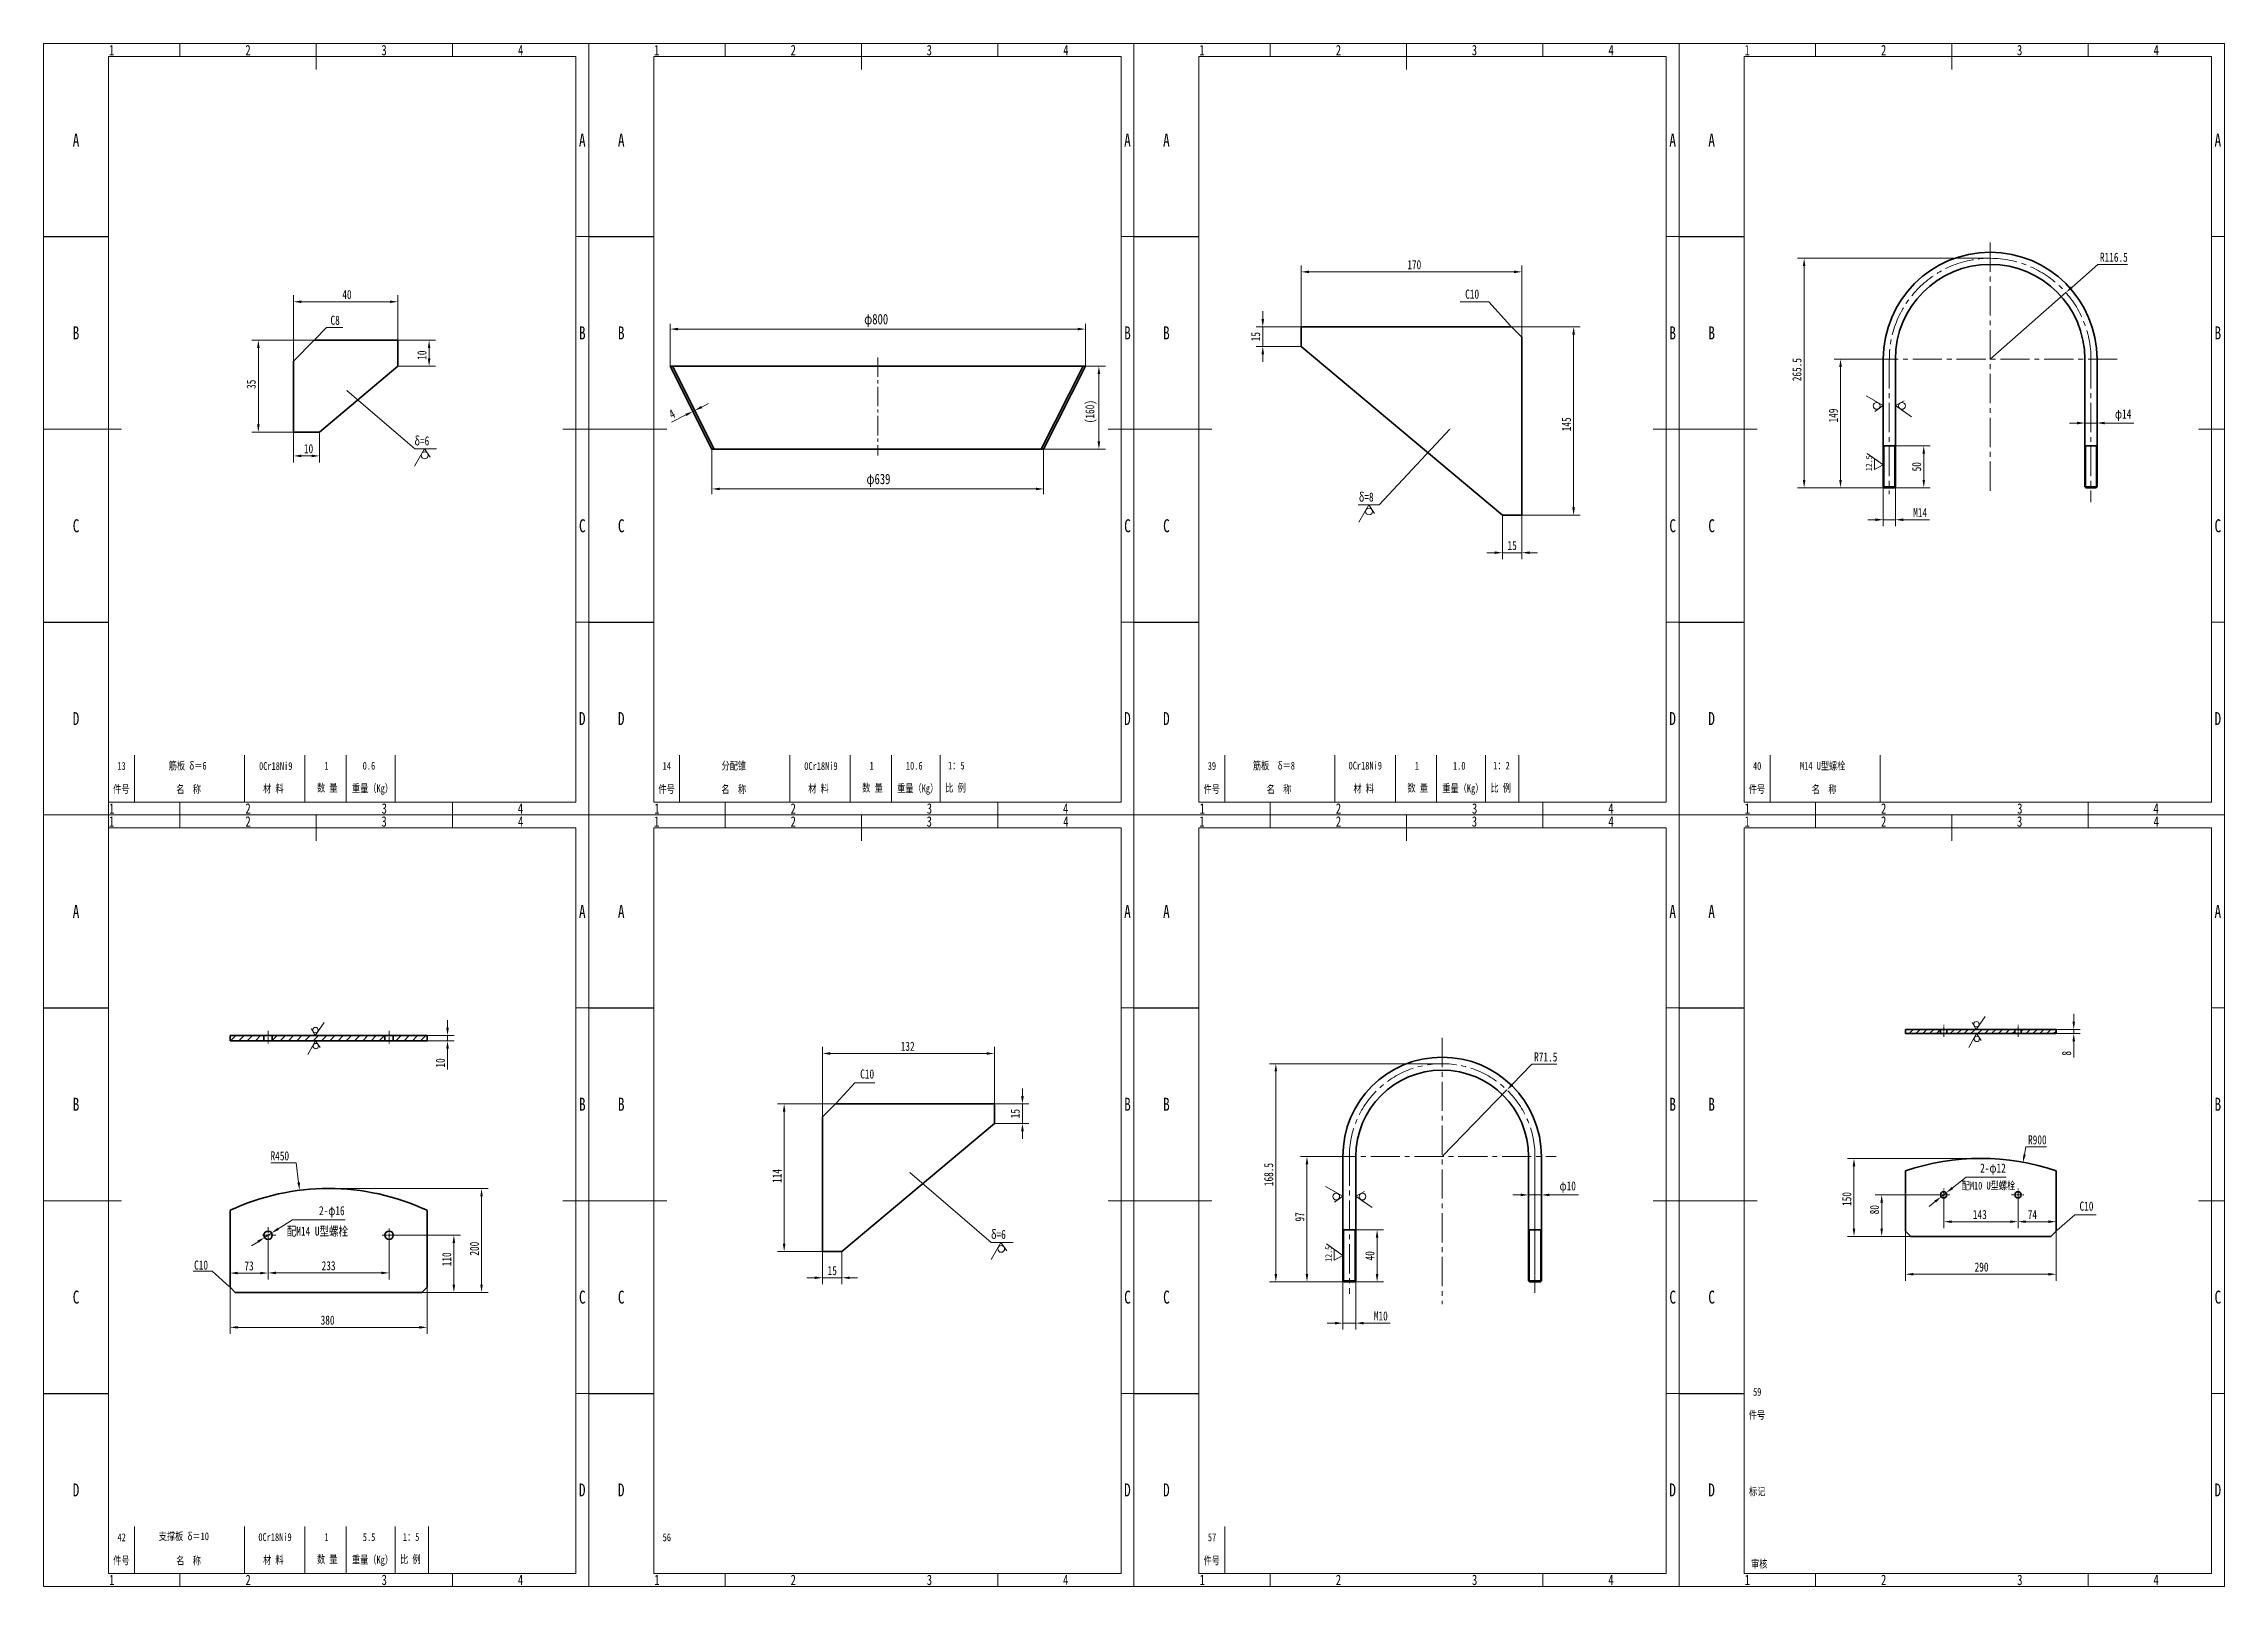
# Model space of a CAD drawing. Header units: millimetres. Extents: x -55641 to 52612, y -23263 to -5715.
# Drawn here: x 50014 to 50854, y -7378 to -6784 of the extents above; entities that cross this region are included whole.
import ezdxf

# ---------------------------------------------------------------- set-up
doc = ezdxf.new("R2010")
doc.units = ezdxf.units.MM
doc.header["$MEASUREMENT"] = 0
doc.linetypes.add('CENTER2', pattern=[1.125, 0.75, -0.125, 0.125, -0.125])
for name, color, linetype, lineweight in [('中心线', 3, 'CENTER2', 18), ('抛面线', 1, 'Continuous', 18), ('标注尺寸线', 1, 'Continuous', 18), ('粗实线', 7, 'Continuous', 35), ('细实线', 1, 'Continuous', 18)]:
    doc.layers.add(name, color=color, linetype=linetype, lineweight=lineweight)
doc.styles.add('1', font='SimSun.ttf', dxfattribs={"width": 0.75, "height": 3})
doc.styles.add('USER1', font='SimSun.ttf', dxfattribs={"width": 0.75, "height": 3})
doc.styles.add('模板字体', font='SIMFANG.TTF', dxfattribs={"width": 0.75})

msp = doc.modelspace()

# ---------------------------------------------------------------- texts
at = {"color": 7, "style": '模板字体', "width": 0.75}
for s, height, p in [('C10', 3.5, (50561.81, -6882.65)), ('C8', 3.5, (50124.73, -6892.72)), ('δ=6', 3.5, (50157.08, -6939.16)), ('δ=8', 3.5, (50520.84, -6960.78)), ('C10', 3.5, (50328.78, -7182.92)), ('配M10 U型螺栓', 3, (50753.03, -7225.67)), ('C10', 3.5, (50798.44, -7233.81)), ('配M14 U型螺栓', 3.5, (50107.9, -7243.44)), ('δ=6', 3.5, (50379.16, -7244.71)), ('C10', 3.5, (50072.2, -7256.5))]:
    msp.add_text(s, height=height, dxfattribs=at).set_placement(p)
for p in [(50718.56, -6949.1), (50510.41, -7253.51)]:
    msp.add_text('12.5', height=2.5, rotation=90, dxfattribs=at).set_placement(p)
at = {"layer": '抛面线', "color": 7, "style": '模板字体', "width": 0.75}
for s, p in [('R900', (50778.62, -7208.28)), ('R450', (50101.65, -7214.44))]:
    msp.add_text(s, height=3.5, dxfattribs=at).set_placement(p)
at = {"layer": '抛面线', "color": 7, "ltscale": 5, "attachment_point": 5, "style": '模板字体'}
for s, insert, char_height in [('\\A1;170', (50542.19, -6869.59), 3.5), ('\\A1;R116.5', (50811.66, -6866.73), 3.5), ('\\A1;40', (50131.08, -6881.1), 3.5), ('\\A1;φ800', (50334.93, -6891.07), 4), ('\\A1;φ14', (50815.23, -6927.53), 3.5), ('\\A1;10', (50116.28, -6940.45), 3.5), ('\\A1;φ639', (50335.8, -6952.62), 4), ('\\A1;M14', (50737.06, -6965.02), 3.5), ('\\A1;15', (50579.89, -6977.72), 3.5), ('\\A1;132', (50347.06, -7170.54), 3.5), ('\\A1;R71.5', (50592.83, -7174.65), 3.5), ('\\A1;φ10', (50601.3, -7224.74), 3.5), ('\\A1;2-φ12', (50765.1, -7217.88), 3.5), ('\\A1;2-φ16', (50125.25, -7234.26), 3.5), ('\\A1;143', (50760.04, -7235.3), 3.5), ('\\A1;74', (50780.28, -7235.3), 3.5), ('\\A1;73', (50093.36, -7255.08), 3.5), ('\\A1;233', (50124, -7255.03), 3.5), ('\\A1;15', (50318, -7256.89), 3.5), ('\\A1;290', (50760.7, -7255.54), 3.5), ('\\A1;380', (50123.62, -7275.98), 3.5), ('\\A1;M10', (50529.3, -7274.37), 3.5)]:
    msp.add_mtext(s, dxfattribs=dict(at, insert=insert, char_height=char_height))
at = {"layer": '抛面线', "color": 7, "ltscale": 5, "char_height": 3.5, "attachment_point": 5, "style": '模板字体'}
for s, insert, rotation in [('\\A1;15', (50481.09, -6897.28), 90), ('\\A1;10', (50159.97, -6904.41), 90), ('\\A1;265.5', (50689.6, -6909.99), 90), ('\\A1;35', (50094.2, -6915.63), 90), ('\\A1;4', (50256.29, -6927.05), 26.7224), ('\\A1;(160)', (50417.7, -6926.16), 90), ('\\A1;145', (50600.82, -6931.02), 90), ('\\A1;149', (50703.62, -6927.65), 90), ('\\A1;50', (50735.69, -6947.39), 90), ('\\A1;8', (50793.46, -7173.22), 90), ('\\A1;10', (50167.06, -7176.92), 90), ('\\A1;15', (50388.51, -7196.46), 90), ('\\A1;114', (50296.72, -7220.45), 90), ('\\A1;168.5', (50486.12, -7219.91), 90), ('\\A1;150', (50708.81, -7229.32), 90), ('\\A1;80', (50719.48, -7233.44), 90), ('\\A1;97', (50498.11, -7236.21), 90), ('\\A1;200', (50180.17, -7248.44), 90), ('\\A1;110', (50169.5, -7252.54), 90), ('\\A1;40', (50525.11, -7251.19), 90)]:
    msp.add_mtext(s, dxfattribs=dict(at, insert=insert, rotation=rotation))
at = {"layer": '细实线', "color": 7, "width": 0.75}
for s, height, style, p in [('1', 4, '1', (50039.39, -6788.96)), ('2', 4, '1', (50091.97, -6788.96)), ('3', 4, '1', (50144.35, -6788.96)), ('4', 4, '1', (50196.98, -6788.96)), ('1', 4, '1', (50249.39, -6788.96)), ('2', 4, '1', (50301.97, -6788.96)), ('3', 4, '1', (50354.35, -6788.96)), ('4', 4, '1', (50406.98, -6788.96)), ('1', 4, '1', (50459.39, -6788.96)), ('2', 4, '1', (50511.97, -6788.96)), ('3', 4, '1', (50564.35, -6788.96)), ('4', 4, '1', (50616.98, -6788.96)), ('1', 4, '1', (50669.39, -6788.96)), ('2', 4, '1', (50721.97, -6788.96)), ('3', 4, '1', (50774.35, -6788.96)), ('4', 4, '1', (50826.98, -6788.96)), ('A', 5, '1', (50025.44, -6824.09)), ('A', 5, '1', (50220.44, -6824.09)), ('A', 5, '1', (50235.44, -6824.09)), ('A', 5, '1', (50430.44, -6824.09)), ('A', 5, '1', (50445.44, -6824.09)), ('A', 5, '1', (50640.44, -6824.09)), ('A', 5, '1', (50655.44, -6824.09)), ('A', 5, '1', (50850.44, -6824.09)), ('B', 5, '1', (50025.44, -6898.34)), ('B', 5, '1', (50220.44, -6898.34)), ('B', 5, '1', (50235.44, -6898.34)), ('B', 5, '1', (50430.44, -6898.34)), ('B', 5, '1', (50445.44, -6898.34)), ('B', 5, '1', (50640.44, -6898.34)), ('B', 5, '1', (50655.44, -6898.34)), ('B', 5, '1', (50850.44, -6898.34)), ('C', 5, '1', (50025.45, -6972.59)), ('C', 5, '1', (50220.45, -6972.59)), ('C', 5, '1', (50235.45, -6972.59)), ('C', 5, '1', (50430.45, -6972.59)), ('C', 5, '1', (50445.45, -6972.59)), ('C', 5, '1', (50640.45, -6972.59)), ('C', 5, '1', (50655.45, -6972.59)), ('C', 5, '1', (50850.45, -6972.59)), ('D', 5, '1', (50025.43, -7046.84)), ('D', 5, '1', (50220.42, -7046.84)), ('D', 5, '1', (50235.43, -7046.84)), ('D', 5, '1', (50430.42, -7046.84)), ('D', 5, '1', (50445.43, -7046.84)), ('D', 5, '1', (50640.42, -7046.84)), ('D', 5, '1', (50655.43, -7046.84)), ('D', 5, '1', (50850.42, -7046.84)), ('13', 3, 'USER1', (50042.63, -7064.07)), ('筋板 δ＝6', 3, 'USER1', (50062.43, -7064)), ('0Cr18Ni9', 3, '模板字体', (50097.22, -7064.1)), ('1', 3, 'USER1', (50122.38, -7064)), ('0.6', 3, 'USER1', (50137.13, -7064)), ('14', 3, 'USER1', (50252.66, -7064.07)), ('分配锥', 3, '模板字体', (50275.36, -7064)), ('0Cr18Ni9', 3, '模板字体', (50307.22, -7064.1)), ('1', 3, 'USER1', (50332.38, -7064)), ('10.6', 3, 'USER1', (50346.37, -7064)), ('1：5', 3, 'USER1', (50362.6, -7063.94)), ('39', 3, 'USER1', (50462.63, -7064.07)), ('筋板  δ＝8', 3, 'USER1', (50480.05, -7063.95)), ('0Cr18Ni9', 3, '模板字体', (50516.88, -7063.95)), ('1', 3, 'USER1', (50542.38, -7064)), ('1.0', 3, 'USER1', (50557.1, -7064)), ('1：2', 3, 'USER1', (50572.59, -7063.94)), ('40', 3, 'USER1', (50672.65, -7064.07)), ('M14 U型螺栓 ', 3, '模板字体', (50690.77, -7064.03)), ('件号', 3, 'USER1', (50041.04, -7073)), ('名  称', 3, 'USER1', (50065.32, -7073.08)), ('材 料', 3, 'USER1', (50098.76, -7072.82)), ('数 量', 3, 'USER1', (50119.55, -7072.52)), ('重量（Kg）', 3, 'USER1', (50133, -7072.7)), ('件号', 3, 'USER1', (50251.04, -7073)), ('名  称', 3, 'USER1', (50275.32, -7073.08)), ('材 料', 3, 'USER1', (50308.76, -7072.82)), ('数 量', 3, 'USER1', (50329.55, -7072.52)), ('重量（Kg）', 3, 'USER1', (50343, -7072.7)), ('比 例', 3, 'USER1', (50361.54, -7072.53)), ('件号', 3, 'USER1', (50461.04, -7073)), ('名  称', 3, 'USER1', (50485.32, -7073.08)), ('材 料', 3, 'USER1', (50518.76, -7072.82)), ('数 量', 3, 'USER1', (50539.55, -7072.52)), ('重量（Kg）', 3, 'USER1', (50553, -7072.7)), ('比 例', 3, 'USER1', (50571.54, -7072.53)), ('件号', 3, 'USER1', (50671.04, -7073)), ('名  称', 3, 'USER1', (50695.32, -7073.08)), ('1', 4, '1', (50039.48, -7080.96)), ('2', 4, '1', (50091.97, -7080.96)), ('3', 4, '1', (50144.42, -7080.96)), ('4', 4, '1', (50196.92, -7080.96)), ('1', 4, '1', (50249.48, -7080.96)), ('2', 4, '1', (50301.97, -7080.96)), ('3', 4, '1', (50354.42, -7080.96)), ('4', 4, '1', (50406.92, -7080.96)), ('1', 4, '1', (50459.48, -7080.96)), ('2', 4, '1', (50511.97, -7080.96)), ('3', 4, '1', (50564.42, -7080.96)), ('4', 4, '1', (50616.92, -7080.96)), ('1', 4, '1', (50669.48, -7080.96)), ('2', 4, '1', (50721.97, -7080.96)), ('3', 4, '1', (50774.42, -7080.96)), ('4', 4, '1', (50826.92, -7080.96)), ('1', 4, '1', (50039.39, -7085.96)), ('2', 4, '1', (50091.97, -7085.96)), ('3', 4, '1', (50144.35, -7085.96)), ('4', 4, '1', (50196.98, -7085.96)), ('1', 4, '1', (50249.39, -7085.96)), ('2', 4, '1', (50301.97, -7085.96)), ('3', 4, '1', (50354.35, -7085.96)), ('4', 4, '1', (50406.98, -7085.96)), ('1', 4, '1', (50459.39, -7085.96)), ('2', 4, '1', (50511.97, -7085.96)), ('3', 4, '1', (50564.35, -7085.96)), ('4', 4, '1', (50616.98, -7085.96)), ('1', 4, '1', (50669.39, -7085.96)), ('2', 4, '1', (50721.97, -7085.96)), ('3', 4, '1', (50774.35, -7085.96)), ('4', 4, '1', (50826.98, -7085.96)), ('A', 5, '1', (50025.44, -7121.09)), ('A', 5, '1', (50220.44, -7121.09)), ('A', 5, '1', (50235.44, -7121.09)), ('A', 5, '1', (50430.44, -7121.09)), ('A', 5, '1', (50445.44, -7121.09)), ('A', 5, '1', (50640.44, -7121.09)), ('A', 5, '1', (50655.44, -7121.09)), ('A', 5, '1', (50850.44, -7121.09)), ('B', 5, '1', (50025.44, -7195.34)), ('B', 5, '1', (50220.44, -7195.34)), ('B', 5, '1', (50235.44, -7195.34)), ('B', 5, '1', (50430.44, -7195.34)), ('B', 5, '1', (50445.44, -7195.34)), ('B', 5, '1', (50640.44, -7195.34)), ('B', 5, '1', (50655.44, -7195.34)), ('B', 5, '1', (50850.44, -7195.34)), ('C', 5, '1', (50025.45, -7269.59)), ('C', 5, '1', (50220.45, -7269.59)), ('C', 5, '1', (50235.45, -7269.59)), ('C', 5, '1', (50430.45, -7269.59)), ('C', 5, '1', (50445.45, -7269.59)), ('C', 5, '1', (50640.45, -7269.59)), ('C', 5, '1', (50655.45, -7269.59)), ('C', 5, '1', (50850.45, -7269.59)), ('59', 3, 'USER1', (50672.68, -7305.07)), ('件号', 3, 'USER1', (50671.04, -7314)), ('D', 5, '1', (50025.43, -7343.84)), ('D', 5, '1', (50220.42, -7343.84)), ('D', 5, '1', (50235.43, -7343.84)), ('D', 5, '1', (50430.42, -7343.84)), ('D', 5, '1', (50445.43, -7343.84)), ('D', 5, '1', (50640.42, -7343.84)), ('D', 5, '1', (50655.43, -7343.84)), ('标记', 3, '模板字体', (50671.13, -7343.43)), ('D', 5, '1', (50850.42, -7343.84)), ('42', 3, 'USER1', (50042.7, -7361.07)), ('支撑板 δ＝10', 3, 'USER1', (50058.59, -7360.67)), ('0Cr18Ni9', 3, '模板字体', (50096.93, -7361)), ('1', 3, 'USER1', (50122.38, -7361)), ('5.5', 3, 'USER1', (50137.17, -7361)), ('1：5', 3, 'USER1', (50152.6, -7360.94)), ('56', 3, 'USER1', (50252.68, -7361.07)), ('57', 3, 'USER1', (50462.68, -7361.07)), ('件号', 3, 'USER1', (50041.04, -7370)), ('名  称', 3, 'USER1', (50065.32, -7370.08)), ('材 料', 3, 'USER1', (50098.76, -7369.82)), ('数 量', 3, 'USER1', (50119.55, -7369.52)), ('重量（Kg）', 3, 'USER1', (50133, -7369.7)), ('比 例', 3, 'USER1', (50151.54, -7369.53)), ('件号', 3, 'USER1', (50461.04, -7370)), ('1', 4, '1', (50039.48, -7377.96)), ('2', 4, '1', (50091.97, -7377.96)), ('3', 4, '1', (50144.42, -7377.96)), ('4', 4, '1', (50196.92, -7377.96)), ('1', 4, '1', (50249.48, -7377.96)), ('2', 4, '1', (50301.97, -7377.96)), ('3', 4, '1', (50354.42, -7377.96)), ('4', 4, '1', (50406.92, -7377.96)), ('1', 4, '1', (50459.48, -7377.96)), ('2', 4, '1', (50511.97, -7377.96)), ('3', 4, '1', (50564.42, -7377.96)), ('4', 4, '1', (50616.92, -7377.96)), ('1', 4, '1', (50669.48, -7377.96)), ('审核', 3, '模板字体', (50671.91, -7371.3)), ('2', 4, '1', (50721.97, -7377.96)), ('3', 4, '1', (50774.42, -7377.96)), ('4', 4, '1', (50826.92, -7377.96))]:
    msp.add_text(s, height=height, dxfattribs=dict(at, style=style)).set_placement(p)

# ---------------------------------------------------------------- linework, layer by layer
at = {"color": 7}
for p, q in [((50014.23, -6858.71), (50039.23, -6858.71)), ((50224.23, -6858.71), (50249.23, -6858.71)), ((50434.23, -6858.71), (50459.23, -6858.71)), ((50644.23, -6858.71), (50669.23, -6858.71)), ((50014.23, -7007.21), (50039.23, -7007.21)), ((50224.23, -7007.21), (50249.23, -7007.21)), ((50434.23, -7007.21), (50459.23, -7007.21)), ((50644.23, -7007.21), (50669.23, -7007.21)), ((50014.23, -7155.71), (50039.23, -7155.71)), ((50224.23, -7155.71), (50249.23, -7155.71)), ((50434.23, -7155.71), (50459.23, -7155.71)), ((50644.23, -7155.71), (50669.23, -7155.71)), ((50014.23, -7304.21), (50039.23, -7304.21)), ((50224.23, -7304.21), (50249.23, -7304.21)), ((50434.23, -7304.21), (50459.23, -7304.21)), ((50644.23, -7304.21), (50669.23, -7304.21))]:
    msp.add_line(p, q, dxfattribs=at)
at = {"layer": '中心线', "color": 7, "ltscale": 15}
for p, q in [((50764.01, -6956.66), (50764.01, -6859.84)), ((50812.95, -6905.95), (50710.53, -6905.95)), ((50725.17, -6905.95), (50725.17, -6957.98)), ((50802.84, -6905.95), (50802.84, -6961)), ((50552.93, -7167.27), (50552.93, -7269.84)), ((50508.52, -7212.96), (50596.81, -7212.96)), ((50517.18, -7212.96), (50517.18, -7265.78))]:
    msp.add_line(p, q, dxfattribs=at)
at = {"layer": '中心线', "color": 7, "ltscale": 10}
msp.add_line((50335.54, -6905.3), (50335.54, -6943), dxfattribs=at)
at = {"layer": '中心线', "color": 7, "ltscale": 2}
for p, q in [((50100.7, -7164.6), (50100.7, -7169.43)), ((50147.3, -7164.6), (50147.3, -7169.43)), ((50746.14, -7166.9), (50746.14, -7162.27)), ((50774.74, -7166.9), (50774.74, -7162.27)), ((50746.14, -7230.03), (50746.14, -7225.33)), ((50772.19, -7227.7), (50776.96, -7227.7)), ((50774.74, -7230.03), (50774.74, -7225.33)), ((50147.3, -7240.62), (50147.3, -7245.81)), ((50144.62, -7243.28), (50152.2, -7243.28))]:
    msp.add_line(p, q, dxfattribs=at)
at = {"layer": '中心线', "color": 7}
for p, q in [((50588.68, -7212.96), (50588.68, -7265.44)), ((50744.24, -7227.7), (50748.5, -7227.7))]:
    msp.add_line(p, q, dxfattribs=at)
at = {"layer": '中心线', "color": 7, "ltscale": 3}
for p, q in [((50100.7, -7240.12), (50100.7, -7245.92)), ((50098.54, -7243.28), (50103.68, -7243.28))]:
    msp.add_line(p, q, dxfattribs=at)
at = {"layer": '中心线', "color": 7, "ltscale": 15}
for centre, radius in [((50764.01, -6905.95), 38.83), ((50552.93, -7212.96), 35.75)]:
    msp.add_arc(centre, radius, 0, 180, dxfattribs=at)
at = {"layer": '抛面线', "color": 7, "ltscale": 5}
for p, q in [((50498.64, -6893.53), (50498.64, -6869.84)), ((50583.64, -6897.53), (50583.64, -6869.84)), ((50764.01, -6867.12), (50689.85, -6867.12)), ((50692.35, -6870.12), (50692.35, -6952.45)), ((50805.46, -6869.48), (50795.42, -6878.32)), ((50816.86, -6869.48), (50805.46, -6869.48)), ((50580.64, -6872.34), (50501.64, -6872.34)), ((50110.47, -6906.67), (50110.47, -6881.35)), ((50113.47, -6883.85), (50147.67, -6883.85)), ((50150.67, -6906.67), (50150.67, -6881.35)), ((50483.84, -6890.53), (50483.84, -6887.53)), ((50764.01, -6905.95), (50793.16, -6880.3)), ((50255.54, -6908.64), (50255.54, -6892.37)), ((50258.54, -6894.37), (50412.54, -6894.37)), ((50415.54, -6908.64), (50415.54, -6892.37)), ((50498.64, -6893.53), (50481.34, -6893.53)), ((50483.84, -6893.53), (50483.84, -6901.03)), ((50579.64, -6893.53), (50606.07, -6893.53)), ((50118.47, -6898.67), (50094.45, -6898.67)), ((50096.95, -6901.67), (50096.95, -6931)), ((50150.67, -6898.67), (50165.22, -6898.67)), ((50162.72, -6905.67), (50162.72, -6901.67)), ((50498.64, -6901.03), (50481.34, -6901.03)), ((50483.84, -6904.03), (50483.84, -6907.03)), ((50603.57, -6896.53), (50603.57, -6963.06)), ((50150.67, -6908.67), (50165.22, -6908.67)), ((50415.54, -6908.64), (50423.21, -6908.64)), ((50420.71, -6911.64), (50420.71, -6937.64)), ((50725.17, -6905.95), (50703.87, -6905.95)), ((50706.37, -6952.45), (50706.37, -6908.95)), ((50261.64, -6927.43), (50256.09, -6930.23)), ((50264.32, -6926.08), (50263.2, -6923.85)), ((50265.04, -6925.72), (50263.91, -6923.49)), ((50265.04, -6925.72), (50264.32, -6926.08)), ((50267.72, -6924.38), (50270.4, -6923.03)), ((50800.51, -6930.55), (50800.51, -6928.05)), ((50805.17, -6930.55), (50805.17, -6928.05)), ((50118.47, -6934), (50094.45, -6934)), ((50110.47, -6934), (50110.47, -6945.7)), ((50120.47, -6934), (50120.47, -6945.7)), ((50797.51, -6930.55), (50794.51, -6930.55)), ((50800.51, -6930.55), (50805.17, -6930.55)), ((50808.17, -6930.55), (50819.29, -6930.55)), ((50117.47, -6943.2), (50113.47, -6943.2)), ((50271.65, -6940.64), (50271.65, -6957.92)), ((50399.43, -6940.64), (50423.21, -6940.64)), ((50399.43, -6940.64), (50399.43, -6957.92)), ((50719.52, -6948.47), (50719.52, -6944.27)), ((50725.17, -6939.32), (50740.94, -6939.32)), ((50738.44, -6952.45), (50738.44, -6942.32)), ((50722.84, -6955.14), (50722.84, -6970.27)), ((50727.51, -6955.14), (50727.51, -6970.27)), ((50274.65, -6955.92), (50396.43, -6955.92)), ((50725.17, -6955.45), (50689.85, -6955.45)), ((50725.17, -6955.45), (50703.87, -6955.45)), ((50725.17, -6955.45), (50740.94, -6955.45)), ((50576.14, -6966.06), (50576.14, -6982.97)), ((50583.64, -6966.06), (50583.64, -6982.97)), ((50583.64, -6966.06), (50606.07, -6966.06)), ((50719.84, -6967.77), (50716.84, -6967.77)), ((50722.84, -6967.77), (50727.51, -6967.77)), ((50730.51, -6967.77), (50740.61, -6967.77)), ((50573.14, -6980.47), (50570.14, -6980.47)), ((50576.14, -6980.47), (50583.64, -6980.47)), ((50586.64, -6980.47), (50589.64, -6980.47)), ((50169.81, -7163.4), (50169.81, -7160.4)), ((50731.44, -7164.3), (50731.71, -7164.03)), ((50732.76, -7165.63), (50734.36, -7164.03)), ((50735.41, -7165.63), (50737.01, -7164.03)), ((50738.06, -7165.63), (50739.66, -7164.03)), ((50740.71, -7165.63), (50742.31, -7164.03)), ((50743.36, -7165.63), (50744.94, -7164.06)), ((50747.34, -7164.31), (50747.62, -7164.03)), ((50748.67, -7165.63), (50750.27, -7164.03)), ((50751.32, -7165.63), (50752.92, -7164.03)), ((50753.97, -7165.63), (50755.57, -7164.03)), ((50756.62, -7165.63), (50758.22, -7164.03)), ((50759.27, -7165.63), (50760.87, -7164.03)), ((50761.93, -7165.63), (50763.53, -7164.03)), ((50764.58, -7165.63), (50766.18, -7164.03)), ((50767.23, -7165.63), (50768.83, -7164.03)), ((50769.88, -7165.63), (50771.48, -7164.03)), ((50772.53, -7165.63), (50773.54, -7164.63)), ((50775.94, -7164.88), (50776.78, -7164.03)), ((50777.84, -7165.63), (50779.44, -7164.03)), ((50780.49, -7165.63), (50782.09, -7164.03)), ((50783.14, -7165.63), (50784.74, -7164.03)), ((50785.79, -7165.63), (50787.39, -7164.03)), ((50788.44, -7165.63), (50789.44, -7164.64)), ((50789.44, -7164.03), (50798.71, -7164.03)), ((50796.21, -7161.03), (50796.21, -7158.03)), ((50796.21, -7164.03), (50796.21, -7165.63)), ((50086.27, -7168.4), (50088.27, -7166.4)), ((50089.45, -7168.4), (50091.45, -7166.4)), ((50092.63, -7168.4), (50094.63, -7166.4)), ((50095.81, -7168.4), (50097.81, -7166.4)), ((50098.99, -7168.4), (50099.1, -7168.29)), ((50102.3, -7168.28), (50104.18, -7166.4)), ((50105.36, -7168.4), (50107.36, -7166.4)), ((50108.54, -7168.4), (50110.54, -7166.4)), ((50111.72, -7168.4), (50113.72, -7166.4)), ((50114.9, -7168.4), (50116.9, -7166.4)), ((50118.08, -7168.4), (50120.08, -7166.4)), ((50121.27, -7168.4), (50123.27, -7166.4)), ((50124.45, -7168.4), (50126.45, -7166.4)), ((50127.63, -7168.4), (50129.63, -7166.4)), ((50130.81, -7168.4), (50132.81, -7166.4)), ((50133.99, -7168.4), (50135.99, -7166.4)), ((50137.18, -7168.4), (50139.18, -7166.4)), ((50140.36, -7168.4), (50142.36, -7166.4)), ((50143.54, -7168.4), (50145.54, -7166.4)), ((50149.9, -7168.4), (50151.9, -7166.4)), ((50153.09, -7168.4), (50155.09, -7166.4)), ((50156.27, -7168.4), (50158.27, -7166.4)), ((50159.45, -7168.4), (50161.45, -7166.4)), ((50161.96, -7166.4), (50172.31, -7166.4)), ((50161.96, -7168.4), (50172.31, -7168.4)), ((50169.81, -7166.4), (50169.81, -7168.4)), ((50169.81, -7171.4), (50169.81, -7179.45)), ((50314.25, -7197.71), (50314.25, -7170.79)), ((50317.25, -7173.29), (50377.46, -7173.29)), ((50380.46, -7197.71), (50380.46, -7170.79)), ((50789.44, -7165.63), (50798.71, -7165.63)), ((50796.21, -7168.63), (50796.21, -7174.8)), ((50552.93, -7177.21), (50486.37, -7177.21)), ((50488.87, -7180.21), (50488.87, -7258.21)), ((50587.53, -7177.4), (50579.96, -7185.18)), ((50597.12, -7177.4), (50587.53, -7177.4)), ((50391.26, -7189.71), (50391.26, -7186.71)), ((50552.93, -7212.96), (50577.86, -7187.33)), ((50319.25, -7192.71), (50296.97, -7192.71)), ((50299.47, -7195.71), (50299.47, -7246.48)), ((50380.46, -7192.71), (50393.76, -7192.71)), ((50391.26, -7200.21), (50391.26, -7192.71)), ((50380.46, -7200.21), (50393.76, -7200.21)), ((50391.26, -7203.21), (50391.26, -7206.21)), ((50101.81, -7215.44), (50111.52, -7215.44)), ((50111.52, -7215.44), (50112.46, -7223)), ((50514.68, -7212.96), (50498.36, -7212.96)), ((50760.44, -7213.7), (50709.06, -7213.7)), ((50777.77, -7209.28), (50777.23, -7212.23)), ((50785.67, -7209.28), (50777.77, -7209.28)), ((50500.86, -7215.96), (50500.86, -7258.21)), ((50711.56, -7240.7), (50711.56, -7216.7)), ((50754.81, -7220.9), (50749.44, -7225.11)), ((50770.24, -7220.9), (50754.81, -7220.9)), ((50124, -7225.28), (50185.42, -7225.28)), ((50182.92, -7228.28), (50182.92, -7262.28)), ((50583.18, -7227.75), (50580.18, -7227.75)), ((50586.18, -7227.75), (50586.18, -7225.25)), ((50586.18, -7227.75), (50591.18, -7227.75)), ((50591.18, -7227.75), (50591.18, -7225.25)), ((50594.18, -7227.75), (50605.41, -7227.75)), ((50746.14, -7227.7), (50719.73, -7227.7)), ((50722.23, -7230.7), (50722.23, -7240.7)), ((50742.84, -7230.3), (50740.48, -7232.15)), ((50745.2, -7228.44), (50747.08, -7226.96)), ((50746.14, -7227.7), (50746.14, -7240.55)), ((50774.74, -7227.7), (50774.74, -7240.55)), ((50774.74, -7227.7), (50774.74, -7240.55)), ((50789.44, -7227.7), (50789.44, -7240.55)), ((50110.12, -7237.28), (50104.58, -7240.81)), ((50130.4, -7237.28), (50110.12, -7237.28)), ((50731.44, -7240.73), (50731.44, -7260.79)), ((50749.14, -7238.05), (50771.74, -7238.05)), ((50777.74, -7238.05), (50786.44, -7238.05)), ((50789.44, -7240.73), (50789.44, -7260.79)), ((50086.03, -7243.28), (50086.03, -7260.33)), ((50096.82, -7245.75), (50094.29, -7247.36)), ((50099.35, -7244.14), (50102.05, -7242.42)), ((50100.7, -7243.28), (50100.7, -7260.33)), ((50100.7, -7243.28), (50100.7, -7260.28)), ((50147.3, -7243.28), (50174.75, -7243.28)), ((50147.3, -7243.28), (50147.3, -7260.28)), ((50172.25, -7246.28), (50172.25, -7262.28)), ((50511.36, -7252.88), (50511.36, -7248.68)), ((50519.68, -7241.18), (50530.36, -7241.18)), ((50527.86, -7244.18), (50527.86, -7258.21)), ((50733.44, -7243.7), (50709.06, -7243.7)), ((50746.14, -7243.7), (50719.73, -7243.7)), ((50314.25, -7249.48), (50296.97, -7249.48)), ((50314.25, -7249.48), (50314.25, -7262.14)), ((50321.75, -7249.48), (50321.75, -7262.14)), ((50086.03, -7263.28), (50086.03, -7281.23)), ((50097.7, -7257.83), (50089.03, -7257.83)), ((50103.7, -7257.78), (50144.3, -7257.78)), ((50124, -7265.28), (50185.42, -7265.28)), ((50159.96, -7265.28), (50174.75, -7265.28)), ((50161.96, -7263.28), (50161.96, -7281.23)), ((50311.25, -7259.64), (50308.25, -7259.64)), ((50321.75, -7259.64), (50314.25, -7259.64)), ((50324.75, -7259.64), (50327.75, -7259.64)), ((50517.18, -7261.21), (50486.37, -7261.21)), ((50515.05, -7261.21), (50498.36, -7261.21)), ((50514.68, -7260.79), (50514.68, -7279.62)), ((50519.31, -7261.21), (50530.36, -7261.21)), ((50519.68, -7260.79), (50519.68, -7279.62)), ((50734.44, -7258.29), (50786.44, -7258.29)), ((50089.03, -7278.73), (50158.96, -7278.73)), ((50511.68, -7277.12), (50508.68, -7277.12)), ((50514.68, -7277.12), (50519.68, -7277.12)), ((50522.68, -7277.12), (50532.91, -7277.12))]:
    msp.add_line(p, q, dxfattribs=at)
for points in [[(50579.3, -6893.16), (50570.88, -6883.94), (50559.89, -6883.94)], [(50118.82, -6898.31), (50123.22, -6893.74), (50129.47, -6893.74)], [(50319.58, -7192.34), (50326.68, -7184.6), (50334.44, -7184.6)], [(50789.82, -7241.37), (50796.64, -7235.41), (50804.83, -7235.41)], [(50085.66, -7262.95), (50079.2, -7257.12), (50071.8, -7257.12)]]:
    msp.add_lwpolyline(points, dxfattribs=at)
for points in [[(50691.85, -6870.12), (50692.85, -6870.12), (50692.35, -6867.12)], [(50501.64, -6871.84), (50501.64, -6872.84), (50498.64, -6872.34)], [(50580.64, -6871.84), (50580.64, -6872.84), (50583.64, -6872.34)], [(50795.09, -6877.95), (50795.75, -6878.7), (50793.16, -6880.3)], [(50113.47, -6883.35), (50113.47, -6884.35), (50110.47, -6883.85)], [(50147.67, -6883.35), (50147.67, -6884.35), (50150.67, -6883.85)], [(50258.54, -6893.87), (50258.54, -6894.87), (50255.54, -6894.37)], [(50412.54, -6893.87), (50412.54, -6894.87), (50415.54, -6894.37)], [(50483.34, -6890.53), (50484.34, -6890.53), (50483.84, -6893.53)], [(50579.36, -6893.11), (50579.64, -6893.53), (50579.24, -6893.22)], [(50603.07, -6896.53), (50604.07, -6896.53), (50603.57, -6893.53)], [(50096.45, -6901.67), (50097.45, -6901.67), (50096.95, -6898.67)], [(50118.88, -6898.36), (50118.47, -6898.67), (50118.76, -6898.25)], [(50162.22, -6901.67), (50163.22, -6901.67), (50162.72, -6898.67)], [(50483.34, -6904.03), (50484.34, -6904.03), (50483.84, -6901.03)], [(50162.22, -6905.67), (50163.22, -6905.67), (50162.72, -6908.67)], [(50420.21, -6911.64), (50421.21, -6911.64), (50420.71, -6908.64)], [(50705.87, -6908.95), (50706.87, -6908.95), (50706.37, -6905.95)], [(50261.42, -6926.99), (50261.87, -6927.88), (50264.32, -6926.08)], [(50267.49, -6923.93), (50267.94, -6924.82), (50265.04, -6925.72)], [(50096.45, -6931), (50097.45, -6931), (50096.95, -6934)], [(50420.21, -6937.64), (50421.21, -6937.64), (50420.71, -6940.64)], [(50797.51, -6930.05), (50797.51, -6931.05), (50800.51, -6930.55)], [(50808.17, -6930.05), (50808.17, -6931.05), (50805.17, -6930.55)], [(50113.47, -6942.7), (50113.47, -6943.7), (50110.47, -6943.2)], [(50117.47, -6942.7), (50117.47, -6943.7), (50120.47, -6943.2)], [(50737.94, -6942.32), (50738.94, -6942.32), (50738.44, -6939.32)], [(50691.85, -6952.45), (50692.85, -6952.45), (50692.35, -6955.45)], [(50705.87, -6952.45), (50706.87, -6952.45), (50706.37, -6955.45)], [(50737.94, -6952.45), (50738.94, -6952.45), (50738.44, -6955.45)], [(50274.65, -6955.42), (50274.65, -6956.42), (50271.65, -6955.92)], [(50396.43, -6955.42), (50396.43, -6956.42), (50399.43, -6955.92)], [(50603.07, -6963.06), (50604.07, -6963.06), (50603.57, -6966.06)], [(50719.84, -6967.27), (50719.84, -6968.27), (50722.84, -6967.77)], [(50730.51, -6967.27), (50730.51, -6968.27), (50727.51, -6967.77)], [(50573.14, -6979.97), (50573.14, -6980.97), (50576.14, -6980.47)], [(50586.64, -6979.97), (50586.64, -6980.97), (50583.64, -6980.47)], [(50169.31, -7163.4), (50170.31, -7163.4), (50169.81, -7166.4)], [(50795.71, -7161.03), (50796.71, -7161.03), (50796.21, -7164.03)], [(50169.31, -7171.4), (50170.31, -7171.4), (50169.81, -7168.4)], [(50317.25, -7172.79), (50317.25, -7173.79), (50314.25, -7173.29)], [(50377.46, -7172.79), (50377.46, -7173.79), (50380.46, -7173.29)], [(50795.71, -7168.63), (50796.71, -7168.63), (50796.21, -7165.63)], [(50488.37, -7180.21), (50489.37, -7180.21), (50488.87, -7177.21)], [(50390.76, -7189.71), (50391.76, -7189.71), (50391.26, -7192.71)], [(50579.6, -7184.83), (50580.31, -7185.53), (50577.86, -7187.33)], [(50298.97, -7195.71), (50299.97, -7195.71), (50299.47, -7192.71)], [(50319.64, -7192.4), (50319.25, -7192.71), (50319.52, -7192.29)], [(50390.76, -7203.21), (50391.76, -7203.21), (50391.26, -7200.21)], [(50500.36, -7215.96), (50501.36, -7215.96), (50500.86, -7212.96)], [(50711.06, -7216.7), (50712.06, -7216.7), (50711.56, -7213.7)], [(50776.74, -7212.14), (50777.72, -7212.32), (50776.69, -7215.18)], [(50112.96, -7222.94), (50111.97, -7223.06), (50112.84, -7225.97)], [(50182.42, -7228.28), (50183.42, -7228.28), (50182.92, -7225.28)], [(50583.18, -7227.25), (50583.18, -7228.25), (50586.18, -7227.75)], [(50594.18, -7227.25), (50594.18, -7228.25), (50591.18, -7227.75)], [(50721.73, -7230.7), (50722.73, -7230.7), (50722.23, -7227.7)], [(50742.53, -7229.9), (50743.15, -7230.69), (50745.2, -7228.44)], [(50749.13, -7224.72), (50749.75, -7225.5), (50747.08, -7226.96)], [(50104.31, -7240.39), (50104.84, -7241.23), (50102.05, -7242.42)], [(50711.06, -7240.7), (50712.06, -7240.7), (50711.56, -7243.7)], [(50721.73, -7240.7), (50722.73, -7240.7), (50722.23, -7243.7)], [(50749.14, -7237.55), (50749.14, -7238.55), (50746.14, -7238.05)], [(50771.74, -7237.55), (50771.74, -7238.55), (50774.74, -7238.05)], [(50777.74, -7237.55), (50777.74, -7238.55), (50774.74, -7238.05)], [(50786.44, -7237.55), (50786.44, -7238.55), (50789.44, -7238.05)], [(50096.55, -7245.33), (50097.09, -7246.17), (50099.35, -7244.14)], [(50171.75, -7246.28), (50172.75, -7246.28), (50172.25, -7243.28)], [(50298.97, -7246.48), (50299.97, -7246.48), (50299.47, -7249.48)], [(50527.36, -7244.18), (50528.36, -7244.18), (50527.86, -7241.18)], [(50789.87, -7241.44), (50789.44, -7241.7), (50789.76, -7241.31)], [(50089.03, -7257.33), (50089.03, -7258.33), (50086.03, -7257.83)], [(50097.7, -7257.33), (50097.7, -7258.33), (50100.7, -7257.83)], [(50103.7, -7257.28), (50103.7, -7258.28), (50100.7, -7257.78)], [(50144.3, -7257.28), (50144.3, -7258.28), (50147.3, -7257.78)], [(50085.72, -7262.88), (50086.03, -7263.28), (50085.61, -7263.01)], [(50171.75, -7262.28), (50172.75, -7262.28), (50172.25, -7265.28)], [(50182.42, -7262.28), (50183.42, -7262.28), (50182.92, -7265.28)], [(50311.25, -7259.14), (50311.25, -7260.14), (50314.25, -7259.64)], [(50324.75, -7259.14), (50324.75, -7260.14), (50321.75, -7259.64)], [(50488.37, -7258.21), (50489.37, -7258.21), (50488.87, -7261.21)], [(50500.36, -7258.21), (50501.36, -7258.21), (50500.86, -7261.21)], [(50527.36, -7258.21), (50528.36, -7258.21), (50527.86, -7261.21)], [(50734.44, -7257.79), (50734.44, -7258.79), (50731.44, -7258.29)], [(50786.44, -7257.79), (50786.44, -7258.79), (50789.44, -7258.29)], [(50089.03, -7278.23), (50089.03, -7279.23), (50086.03, -7278.73)], [(50158.96, -7278.23), (50158.96, -7279.23), (50161.96, -7278.73)], [(50511.68, -7276.62), (50511.68, -7277.62), (50514.68, -7277.12)], [(50522.68, -7276.62), (50522.68, -7277.62), (50519.68, -7277.12)]]:
    msp.add_solid(points, dxfattribs=at)
at = {"layer": '标注尺寸线', "color": 7}
for p, q in [((50722.84, -6923.83), (50716.2, -6920.09)), ((50722.84, -6923.83), (50719.52, -6921.96)), ((50722.84, -6923.83), (50719.58, -6926.1)), ((50722.84, -6923.83), (50720.01, -6925.82)), ((50727.51, -6923.83), (50730.83, -6921.96)), ((50727.51, -6923.83), (50730.77, -6926.1)), ((50727.51, -6923.83), (50733.75, -6928.21)), ((50160.89, -6940.45), (50157.14, -6947.09)), ((50160.89, -6940.45), (50163.15, -6943.71)), ((50722.84, -6946.59), (50716.6, -6942.22)), ((50722.84, -6946.59), (50719.52, -6948.47)), ((50722.84, -6946.59), (50719.58, -6944.33)), ((50524.64, -6962.07), (50520.89, -6968.71)), ((50524.64, -6962.07), (50526.91, -6965.33)), ((50118.84, -7166.34), (50117.34, -7163.68)), ((50118.84, -7166.34), (50122.34, -7161.34)), ((50118.84, -7166.34), (50120.66, -7163.73)), ((50758.63, -7164.03), (50757.13, -7161.38)), ((50758.63, -7164.03), (50762.13, -7159.04)), ((50758.63, -7164.03), (50760.44, -7161.43)), ((50118.98, -7168.4), (50115.98, -7173.71)), ((50118.98, -7168.4), (50120.79, -7171.01)), ((50758.77, -7165.63), (50755.77, -7170.95)), ((50758.77, -7165.63), (50760.58, -7168.24)), ((50514.68, -7228.25), (50508.04, -7224.51)), ((50514.68, -7228.25), (50511.36, -7226.38)), ((50514.68, -7228.25), (50511.42, -7230.52)), ((50514.68, -7228.25), (50511.86, -7230.23)), ((50519.68, -7228.25), (50523, -7226.38)), ((50519.68, -7228.25), (50525.93, -7232.63)), ((50519.68, -7228.25), (50522.95, -7230.52)), ((50382.97, -7246), (50379.22, -7252.64)), ((50382.97, -7246), (50385.23, -7249.26)), ((50514.68, -7251.01), (50508.44, -7246.63)), ((50514.68, -7251.01), (50511.42, -7248.74)), ((50514.68, -7251.01), (50511.36, -7252.88))]:
    msp.add_line(p, q, dxfattribs=at)
for points in [[(50131.04, -6918.05), (50157.18, -6940.45), (50165.55, -6940.45)], [(50555.9, -6932.88), (50528.64, -6962.07), (50520.64, -6962.07)], [(50347.91, -7219.14), (50379.26, -7246), (50387.63, -7246)]]:
    msp.add_lwpolyline(points, dxfattribs=at)
for centre, radius in [((50720.29, -6923.96), 1.3), ((50730.05, -6923.96), 1.3), ((50161.01, -6942.99), 1.3), ((50524.76, -6964.61), 1.3), ((50118.94, -7164.3), 1.04), ((50758.73, -7162), 1.04), ((50119.08, -7170.43), 1.04), ((50758.87, -7167.67), 1.04), ((50512.14, -7228.38), 1.3), ((50522.23, -7228.38), 1.3), ((50383.09, -7248.54), 1.3)]:
    msp.add_circle(centre, radius, dxfattribs=at)
for points in [[(50130.98, -6918.11), (50130.66, -6917.72), (50131.09, -6917.99)], [(50555.84, -6932.82), (50556.24, -6932.51), (50555.96, -6932.94)], [(50347.85, -7219.2), (50347.53, -7218.81), (50347.96, -7219.07)]]:
    msp.add_solid(points, dxfattribs=at)
at = {"layer": '粗实线', "color": 7}
for p, q in [((50498.64, -6893.53), (50498.64, -6901.03)), ((50498.64, -6893.53), (50579.64, -6893.53)), ((50579.64, -6893.53), (50583.64, -6897.53)), ((50118.47, -6898.67), (50110.47, -6906.67)), ((50118.47, -6898.67), (50150.67, -6898.67)), ((50150.67, -6898.67), (50150.67, -6908.67)), ((50498.64, -6901.03), (50576.14, -6966.06)), ((50583.64, -6897.53), (50583.64, -6966.06)), ((50110.47, -6906.67), (50110.47, -6934)), ((50150.67, -6908.67), (50120.47, -6934)), ((50255.54, -6908.64), (50271.65, -6940.64)), ((50255.54, -6908.64), (50415.54, -6908.64)), ((50256.44, -6908.64), (50272.55, -6940.64)), ((50414.64, -6908.64), (50398.53, -6940.64)), ((50415.54, -6908.64), (50399.43, -6940.64)), ((50722.84, -6905.95), (50722.84, -6955.14)), ((50727.51, -6905.95), (50727.51, -6955.14)), ((50800.51, -6905.95), (50800.51, -6955.14)), ((50805.17, -6905.95), (50805.17, -6955.14)), ((50120.57, -6934), (50110.57, -6934)), ((50271.65, -6940.64), (50399.43, -6940.64)), ((50722.84, -6939.32), (50727.51, -6939.32)), ((50805.17, -6939.32), (50800.51, -6939.32)), ((50722.84, -6955.14), (50727.51, -6955.14)), ((50722.84, -6955.14), (50723.18, -6955.45)), ((50727.51, -6955.14), (50727.17, -6955.45)), ((50800.51, -6955.14), (50800.85, -6955.45)), ((50805.17, -6955.14), (50800.51, -6955.14)), ((50805.17, -6955.14), (50804.83, -6955.45)), ((50723.18, -6955.45), (50727.17, -6955.45)), ((50804.83, -6955.45), (50800.85, -6955.45)), ((50576.14, -6966.06), (50583.64, -6966.06)), ((50731.44, -7164.03), (50731.44, -7165.63)), ((50731.44, -7164.03), (50789.44, -7164.03)), ((50744.94, -7165.63), (50744.94, -7164.03)), ((50747.34, -7165.63), (50747.34, -7164.03)), ((50773.54, -7165.63), (50773.54, -7164.03)), ((50775.94, -7165.63), (50775.94, -7164.03)), ((50789.44, -7164.03), (50789.44, -7165.63)), ((50731.44, -7165.63), (50789.44, -7165.63)), ((50319.25, -7192.71), (50314.25, -7197.71)), ((50314.25, -7197.71), (50314.25, -7249.48)), ((50319.25, -7192.71), (50380.46, -7192.71)), ((50380.46, -7192.71), (50380.46, -7200.21)), ((50380.46, -7200.21), (50321.75, -7249.48)), ((50514.68, -7212.96), (50514.68, -7260.79)), ((50519.68, -7212.96), (50519.68, -7260.79)), ((50586.18, -7212.96), (50586.18, -7260.79)), ((50591.18, -7212.96), (50591.18, -7260.79)), ((50731.44, -7218.5), (50731.44, -7241.7)), ((50789.44, -7218.5), (50789.44, -7241.7)), ((50514.68, -7241.18), (50519.68, -7241.18)), ((50591.18, -7241.18), (50586.18, -7241.18)), ((50733.44, -7243.7), (50731.44, -7241.7)), ((50733.44, -7243.7), (50787.44, -7243.7)), ((50789.44, -7241.7), (50787.44, -7243.7)), ((50321.75, -7249.48), (50314.25, -7249.48)), ((50514.68, -7260.79), (50515.05, -7261.21)), ((50519.68, -7260.79), (50514.68, -7260.79)), ((50519.31, -7261.21), (50515.05, -7261.21)), ((50519.68, -7260.79), (50519.31, -7261.21)), ((50586.18, -7260.79), (50591.18, -7260.79)), ((50586.18, -7260.79), (50586.55, -7261.21)), ((50586.55, -7261.21), (50590.81, -7261.21)), ((50591.18, -7260.79), (50590.81, -7261.21))]:
    msp.add_line(p, q, dxfattribs=at)
at = {"layer": '粗实线', "color": 7, "ltscale": 15}
for p, q in [((50086.03, -7166.4), (50086.03, -7168.4)), ((50086.03, -7166.4), (50161.96, -7166.4)), ((50086.03, -7168.4), (50161.96, -7168.4)), ((50099.1, -7166.4), (50099.1, -7168.4)), ((50102.3, -7166.4), (50102.3, -7168.4)), ((50145.7, -7166.4), (50145.7, -7168.4)), ((50148.9, -7166.4), (50148.9, -7168.4)), ((50161.96, -7166.4), (50161.96, -7168.4)), ((50086.03, -7233.68), (50086.03, -7263.28)), ((50161.96, -7233.68), (50161.96, -7263.28)), ((50086.03, -7263.28), (50088.03, -7265.28)), ((50088.03, -7265.28), (50159.96, -7265.28)), ((50161.96, -7263.28), (50159.96, -7265.28))]:
    msp.add_line(p, q, dxfattribs=at)
at = {"layer": '粗实线', "color": 7}
for centre in [(50746.14, -7227.7), (50774.74, -7227.7)]:
    msp.add_circle(centre, 1.2, dxfattribs=at)
at = {"layer": '粗实线', "color": 7, "ltscale": 15}
for centre in [(50100.7, -7243.28), (50147.3, -7243.28)]:
    msp.add_circle(centre, 1.6, dxfattribs=at)
at = {"layer": '粗实线', "color": 7}
for centre, radius, start, end in [((50764.01, -6905.95), 41.17, 0, 180), ((50764.01, -6905.95), 36.5, 0, 180), ((50552.93, -7212.96), 38.25, 0, 180), ((50552.93, -7212.96), 33.25, 0, 180), ((50760.44, -7303.7), 90, 71.20263, 108.79737)]:
    msp.add_arc(centre, radius, start, end, dxfattribs=at)
at = {"layer": '粗实线', "color": 7, "ltscale": 15}
msp.add_arc((50124, -7315.28), 90, 65.05091, 114.94909, dxfattribs=at)
at = {"layer": '细实线', "color": 7}
for p, q in [((50224.23, -6784.46), (50014.23, -6784.46)), ((50014.23, -6784.46), (50014.23, -7081.46)), ((50066.73, -6784.46), (50066.73, -6789.46)), ((50119.23, -6784.46), (50119.23, -6794.46)), ((50171.73, -6784.46), (50171.73, -6789.46)), ((50224.23, -7081.46), (50224.23, -6784.46)), ((50434.23, -6784.46), (50224.23, -6784.46)), ((50224.23, -6784.46), (50224.23, -7081.46)), ((50276.73, -6784.46), (50276.73, -6789.46)), ((50329.23, -6784.46), (50329.23, -6794.46)), ((50381.73, -6784.46), (50381.73, -6789.46)), ((50434.23, -7081.46), (50434.23, -6784.46)), ((50644.23, -6784.46), (50434.23, -6784.46)), ((50434.23, -6784.46), (50434.23, -7081.46)), ((50486.73, -6784.46), (50486.73, -6789.46)), ((50539.23, -6784.46), (50539.23, -6794.46)), ((50591.73, -6784.46), (50591.73, -6789.46)), ((50644.23, -7081.46), (50644.23, -6784.46)), ((50854.23, -6784.46), (50644.23, -6784.46)), ((50644.23, -6784.46), (50644.23, -7081.46)), ((50696.73, -6784.46), (50696.73, -6789.46)), ((50749.23, -6784.46), (50749.23, -6794.46)), ((50801.73, -6784.46), (50801.73, -6789.46)), ((50854.23, -7081.46), (50854.23, -6784.46)), ((50219.23, -6789.46), (50039.23, -6789.46)), ((50039.23, -6789.46), (50039.23, -7076.46)), ((50219.23, -7076.46), (50219.23, -6789.46)), ((50429.23, -6789.46), (50249.23, -6789.46)), ((50249.23, -6789.46), (50249.23, -7076.46)), ((50429.23, -7076.46), (50429.23, -6789.46)), ((50639.23, -6789.46), (50459.23, -6789.46)), ((50459.23, -6789.46), (50459.23, -7076.46)), ((50639.23, -7076.46), (50639.23, -6789.46)), ((50849.23, -6789.46), (50669.23, -6789.46)), ((50669.23, -6789.46), (50669.23, -7076.46)), ((50849.23, -7076.46), (50849.23, -6789.46)), ((50224.23, -6858.71), (50219.23, -6858.71)), ((50434.23, -6858.71), (50429.23, -6858.71)), ((50644.23, -6858.71), (50639.23, -6858.71)), ((50854.23, -6858.71), (50849.23, -6858.71)), ((50014.23, -6932.96), (50044.23, -6932.96)), ((50224.23, -6932.96), (50214.23, -6932.96)), ((50224.23, -6932.96), (50254.23, -6932.96)), ((50434.23, -6932.96), (50424.23, -6932.96)), ((50434.23, -6932.96), (50464.23, -6932.96)), ((50644.23, -6932.96), (50634.23, -6932.96)), ((50644.23, -6932.96), (50674.23, -6932.96)), ((50854.23, -6932.96), (50844.23, -6932.96)), ((50224.23, -7007.21), (50219.23, -7007.21)), ((50434.23, -7007.21), (50429.23, -7007.21)), ((50644.23, -7007.21), (50639.23, -7007.21)), ((50854.23, -7007.21), (50849.23, -7007.21)), ((50039.23, -7020.46), (50039.23, -7076.46)), ((50219.23, -7020.46), (50219.23, -7076.46)), ((50249.23, -7020.46), (50249.23, -7076.46)), ((50429.23, -7020.46), (50429.23, -7076.46)), ((50459.23, -7020.46), (50459.23, -7076.46)), ((50639.23, -7020.46), (50639.23, -7076.46)), ((50669.23, -7020.46), (50669.23, -7076.46)), ((50849.23, -7020.46), (50849.23, -7076.46)), ((50039.23, -7058.4), (50039.23, -7132.46)), ((50049.23, -7076.46), (50049.23, -7058.46)), ((50091.65, -7058.46), (50091.65, -7076.46)), ((50114.9, -7058.46), (50114.9, -7076.46)), ((50130.78, -7058.46), (50130.78, -7076.46)), ((50149.61, -7058.46), (50149.61, -7076.46)), ((50249.23, -7058.4), (50249.23, -7076.46)), ((50259.23, -7076.46), (50259.23, -7058.46)), ((50301.65, -7058.46), (50301.65, -7076.46)), ((50324.9, -7058.46), (50324.9, -7076.46)), ((50340.78, -7058.46), (50340.78, -7076.46)), ((50359.61, -7058.46), (50359.61, -7076.46)), ((50469.23, -7076.46), (50469.23, -7058.46)), ((50511.65, -7058.46), (50511.65, -7076.46)), ((50534.9, -7058.46), (50534.9, -7076.46)), ((50550.78, -7058.46), (50550.78, -7076.46)), ((50569.61, -7058.46), (50569.61, -7076.46)), ((50582.43, -7058.46), (50582.43, -7076.46)), ((50679.23, -7076.46), (50679.23, -7058.46)), ((50721.65, -7058.46), (50721.65, -7076.46)), ((50039.23, -7076.46), (50219.23, -7076.46)), ((50039.23, -7076.46), (50219.23, -7076.46)), ((50066.73, -7081.46), (50066.73, -7076.46)), ((50171.73, -7081.46), (50171.73, -7076.46)), ((50249.23, -7076.46), (50429.23, -7076.46)), ((50249.23, -7076.46), (50429.23, -7076.46)), ((50276.73, -7081.46), (50276.73, -7076.46)), ((50381.73, -7081.46), (50381.73, -7076.46)), ((50459.23, -7076.46), (50639.23, -7076.46)), ((50459.23, -7076.46), (50639.23, -7076.46)), ((50486.73, -7081.46), (50486.73, -7076.46)), ((50591.73, -7081.46), (50591.73, -7076.46)), ((50669.23, -7076.46), (50849.23, -7076.46)), ((50669.23, -7076.46), (50849.23, -7076.46)), ((50696.73, -7081.46), (50696.73, -7076.46)), ((50801.73, -7081.46), (50801.73, -7076.46)), ((50014.23, -7081.46), (50224.23, -7081.46)), ((50224.23, -7081.46), (50014.23, -7081.46)), ((50014.23, -7081.46), (50014.23, -7378.46)), ((50219.23, -7086.46), (50039.23, -7086.46)), ((50039.23, -7086.46), (50039.23, -7373.46)), ((50066.73, -7081.46), (50066.73, -7086.46)), ((50119.23, -7081.46), (50119.23, -7091.46)), ((50171.73, -7081.46), (50171.73, -7086.46)), ((50219.23, -7373.46), (50219.23, -7086.46)), ((50224.23, -7081.46), (50434.23, -7081.46)), ((50224.23, -7378.46), (50224.23, -7081.46)), ((50434.23, -7081.46), (50224.23, -7081.46)), ((50224.23, -7081.46), (50224.23, -7378.46)), ((50429.23, -7086.46), (50249.23, -7086.46)), ((50249.23, -7086.46), (50249.23, -7373.46)), ((50276.73, -7081.46), (50276.73, -7086.46)), ((50329.23, -7081.46), (50329.23, -7091.46)), ((50381.73, -7081.46), (50381.73, -7086.46)), ((50429.23, -7373.46), (50429.23, -7086.46)), ((50434.23, -7081.46), (50644.23, -7081.46)), ((50434.23, -7378.46), (50434.23, -7081.46)), ((50644.23, -7081.46), (50434.23, -7081.46)), ((50434.23, -7081.46), (50434.23, -7378.46)), ((50639.23, -7086.46), (50459.23, -7086.46)), ((50459.23, -7086.46), (50459.23, -7373.46)), ((50486.73, -7081.46), (50486.73, -7086.46)), ((50539.23, -7081.46), (50539.23, -7091.46)), ((50591.73, -7081.46), (50591.73, -7086.46)), ((50639.23, -7373.46), (50639.23, -7086.46)), ((50644.23, -7081.46), (50854.23, -7081.46)), ((50644.23, -7378.46), (50644.23, -7081.46)), ((50854.23, -7081.46), (50644.23, -7081.46)), ((50644.23, -7081.46), (50644.23, -7378.46)), ((50849.23, -7086.46), (50669.23, -7086.46)), ((50669.23, -7086.46), (50669.23, -7373.46)), ((50696.73, -7081.46), (50696.73, -7086.46)), ((50749.23, -7081.46), (50749.23, -7091.46)), ((50801.73, -7081.46), (50801.73, -7086.46)), ((50849.23, -7373.46), (50849.23, -7086.46)), ((50854.23, -7081.46), (50854.23, -7378.46)), ((50854.23, -7378.46), (50854.23, -7081.46)), ((50224.23, -7155.71), (50219.23, -7155.71)), ((50434.23, -7155.71), (50429.23, -7155.71)), ((50644.23, -7155.71), (50639.23, -7155.71)), ((50854.23, -7155.71), (50849.23, -7155.71)), ((50014.23, -7229.96), (50044.23, -7229.96)), ((50224.23, -7229.96), (50214.23, -7229.96)), ((50224.23, -7229.96), (50254.23, -7229.96)), ((50434.23, -7229.96), (50424.23, -7229.96)), ((50434.23, -7229.96), (50464.23, -7229.96)), ((50644.23, -7229.96), (50634.23, -7229.96)), ((50644.23, -7229.96), (50674.23, -7229.96)), ((50854.23, -7229.96), (50844.23, -7229.96)), ((50515.05, -7241.18), (50515.05, -7261.21)), ((50519.31, -7241.18), (50519.31, -7261.21)), ((50586.55, -7241.18), (50586.55, -7261.21)), ((50590.81, -7241.18), (50590.81, -7261.21)), ((50224.23, -7304.21), (50219.23, -7304.21)), ((50434.23, -7304.21), (50429.23, -7304.21)), ((50644.23, -7304.21), (50639.23, -7304.21)), ((50854.23, -7304.21), (50849.23, -7304.21)), ((50039.23, -7317.46), (50039.23, -7373.46)), ((50219.23, -7317.46), (50219.23, -7373.46)), ((50249.23, -7317.46), (50249.23, -7373.46)), ((50429.23, -7317.46), (50429.23, -7373.46)), ((50459.23, -7317.46), (50459.23, -7373.46)), ((50639.23, -7317.46), (50639.23, -7373.46)), ((50669.23, -7317.46), (50669.23, -7373.46)), ((50849.23, -7317.46), (50849.23, -7373.46)), ((50049.23, -7373.46), (50049.23, -7355.46)), ((50091.65, -7355.46), (50091.65, -7373.46)), ((50114.9, -7355.46), (50114.9, -7373.46)), ((50130.78, -7355.46), (50130.78, -7373.46)), ((50149.61, -7355.46), (50149.61, -7373.46)), ((50162.43, -7355.46), (50162.43, -7373.46)), ((50469.23, -7373.46), (50469.23, -7355.46)), ((50039.23, -7373.46), (50219.23, -7373.46)), ((50039.23, -7373.46), (50219.23, -7373.46)), ((50066.73, -7378.46), (50066.73, -7373.46)), ((50171.73, -7378.46), (50171.73, -7373.46)), ((50249.23, -7373.46), (50429.23, -7373.46)), ((50249.23, -7373.46), (50429.23, -7373.46)), ((50276.73, -7378.46), (50276.73, -7373.46)), ((50381.73, -7378.46), (50381.73, -7373.46)), ((50459.23, -7373.46), (50639.23, -7373.46)), ((50459.23, -7373.46), (50639.23, -7373.46)), ((50486.73, -7378.46), (50486.73, -7373.46)), ((50591.73, -7378.46), (50591.73, -7373.46)), ((50669.23, -7373.46), (50849.23, -7373.46)), ((50669.23, -7373.46), (50849.23, -7373.46)), ((50696.73, -7378.46), (50696.73, -7373.46)), ((50801.73, -7378.46), (50801.73, -7373.46)), ((50014.23, -7378.46), (50224.23, -7378.46)), ((50224.23, -7378.46), (50434.23, -7378.46)), ((50434.23, -7378.46), (50644.23, -7378.46)), ((50644.23, -7378.46), (50854.23, -7378.46))]:
    msp.add_line(p, q, dxfattribs=at)
at = {"layer": '细实线', "color": 7, "ltscale": 5}
for p, q in [((50723.18, -6939.32), (50723.18, -6955.45)), ((50727.17, -6939.32), (50727.17, -6955.45)), ((50800.85, -6939.32), (50800.85, -6955.45)), ((50804.83, -6939.32), (50804.83, -6955.45))]:
    msp.add_line(p, q, dxfattribs=at)

msp.set_redraw_order([(e.dxf.handle, doc.entitydb.next_handle()) for e in msp.query("TEXT MTEXT ATTDEF DIMENSION ARC_DIMENSION")])  # texts and dimensions are drawn at this point

doc.saveas('drawing.dxf')
